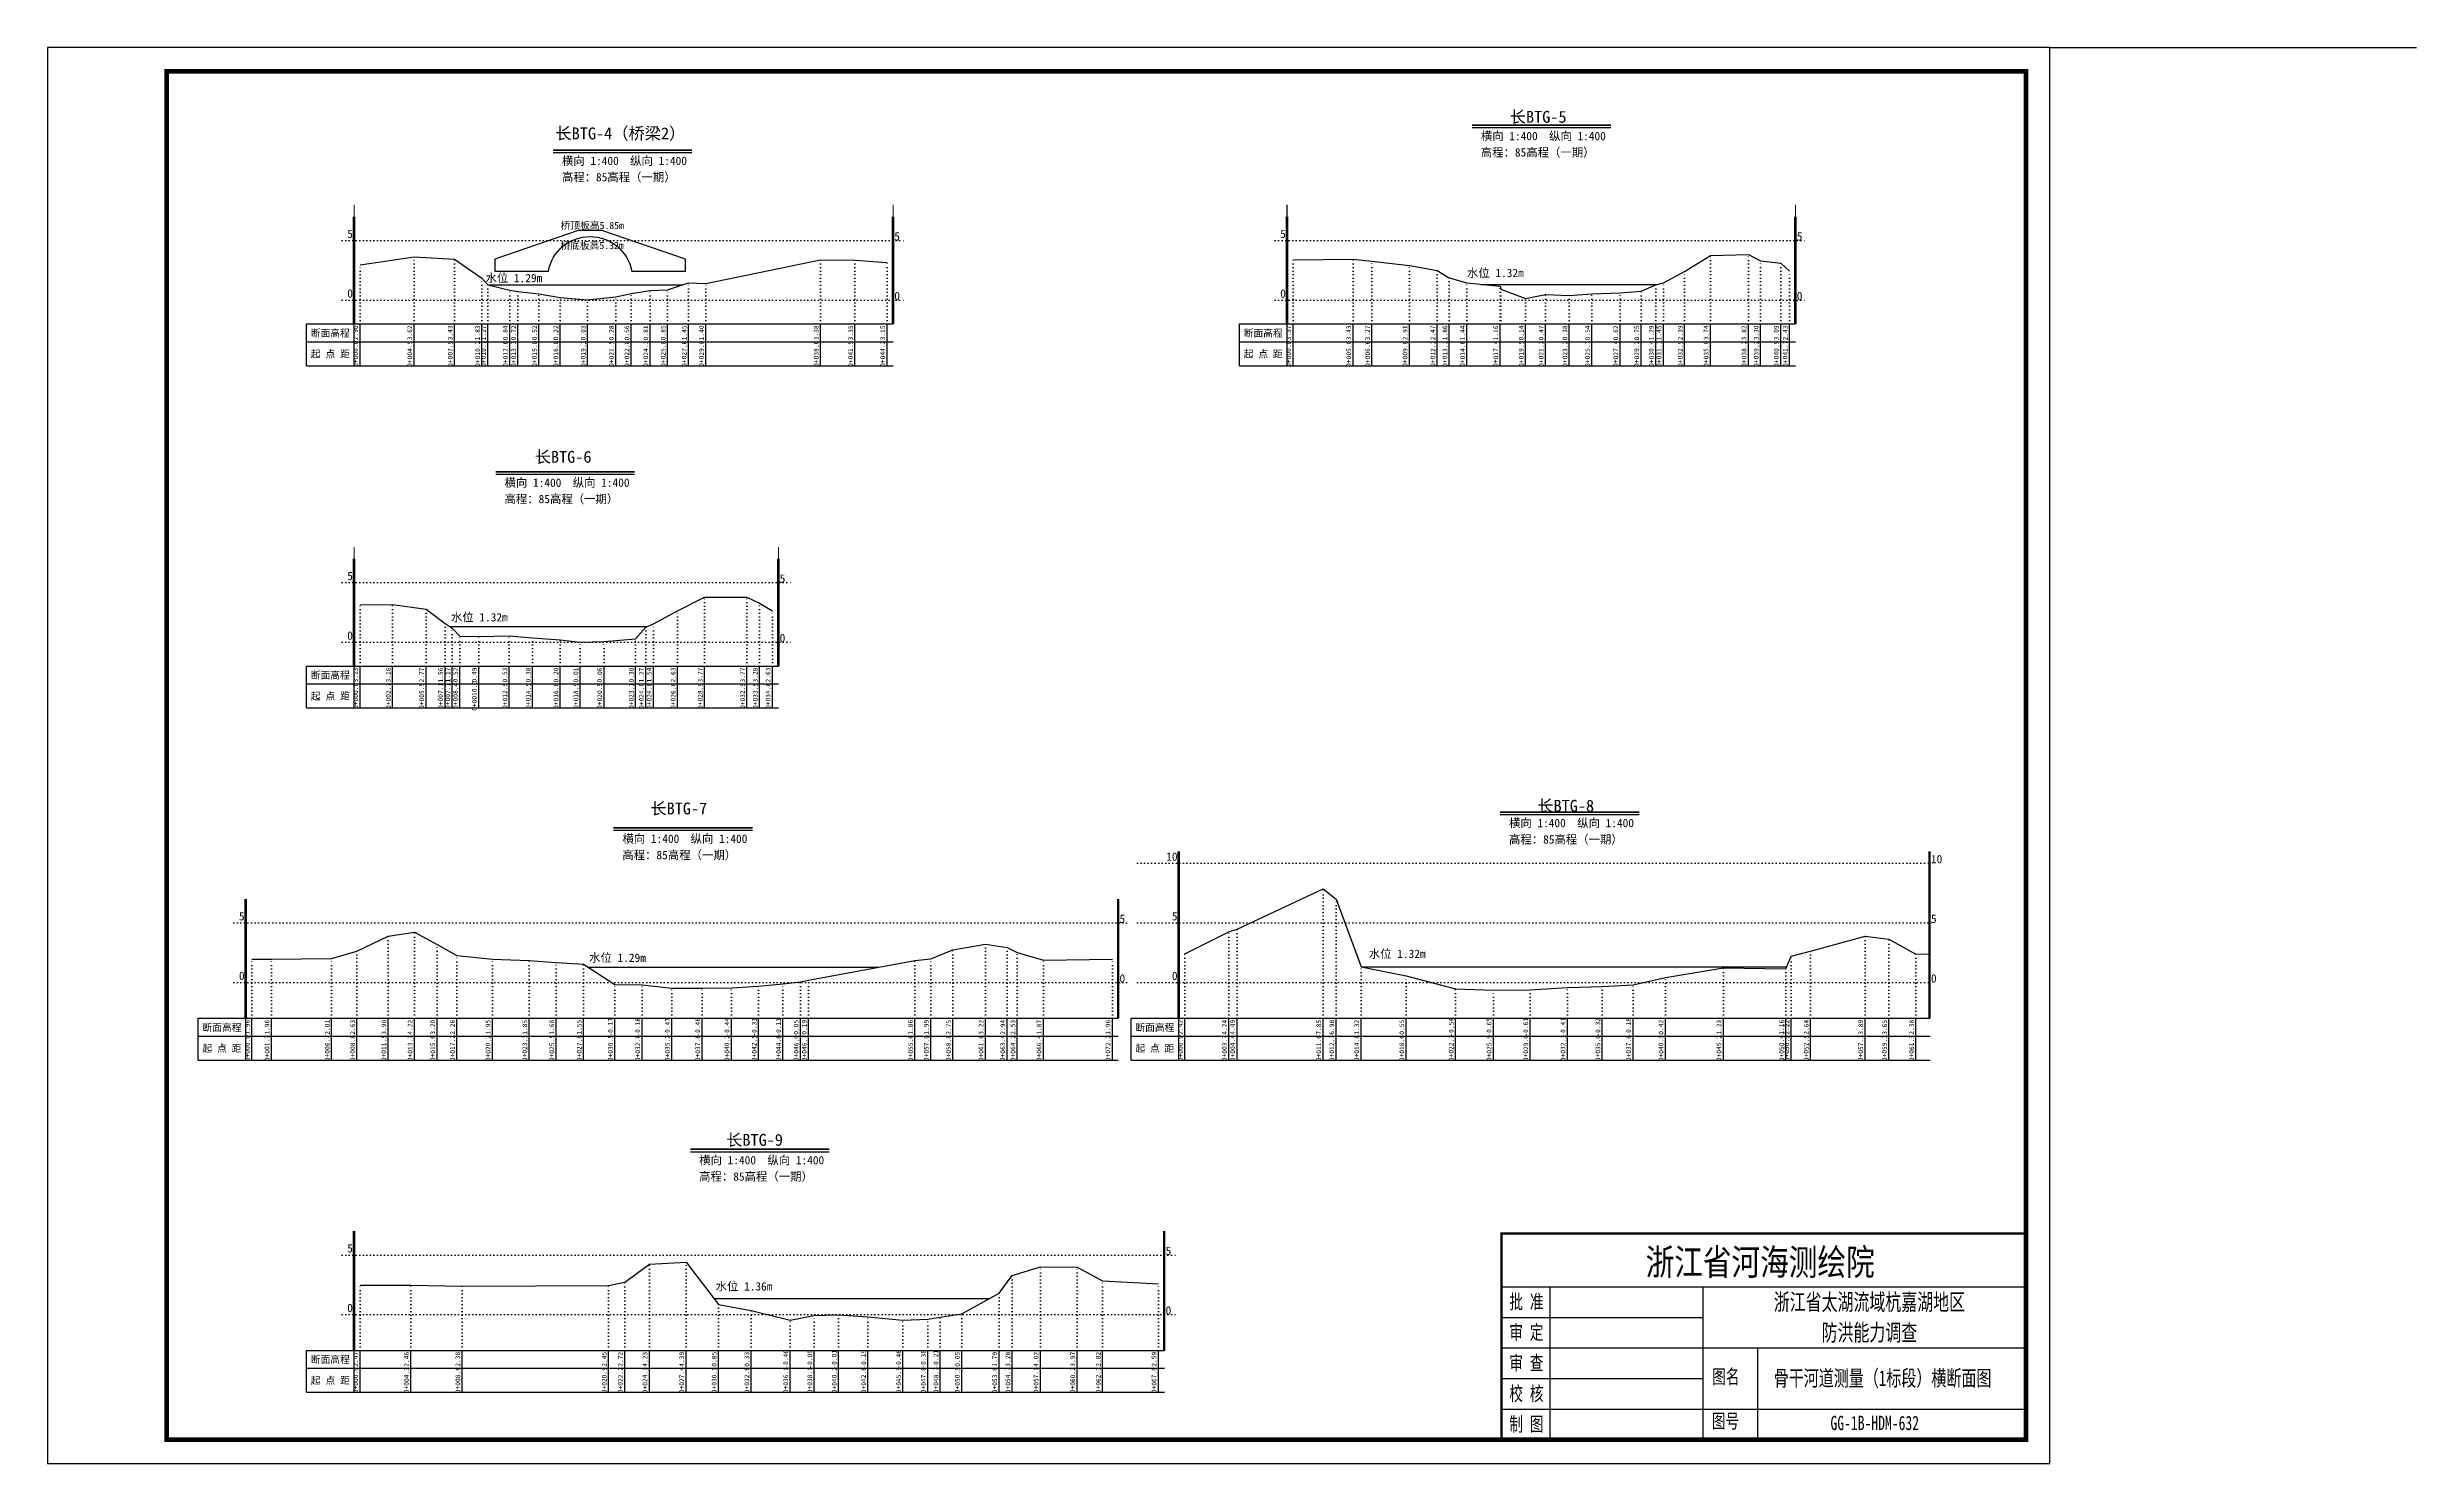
# Model space of a CAD drawing. Header units: millimetres. Extents: x 518104 to 521506, y 3371901 to 3372198.
# Drawn here: x 518601.3 to 519098.2, y 3371900.9 to 3372197.9 of the extents above; entities that cross this region are included whole.
import ezdxf
from ezdxf.enums import TextEntityAlignment as Align

# ---------------------------------------------------------------- set-up
doc = ezdxf.new("R2010")
doc.units = ezdxf.units.MM
doc.header["$LTSCALE"] = 0.4
doc.header["$MEASUREMENT"] = 0
doc.linetypes.add('X4', pattern=[1.6, 0, -1.6])
for name, color, linetype in [('DMX', 1, 'Continuous'), ('TEXT', 7, 'Continuous'), ('zdm1', 5, 'Continuous'), ('ZDMT5', 3, 'Continuous'), ('图框', 7, 'Continuous'), ('断面名称', 5, 'Continuous'), ('桥梁', 7, 'Continuous'), ('比例尺', 3, 'Continuous'), ('水位', 4, 'Continuous')]:
    doc.layers.add(name, color=color, linetype=linetype)
doc.styles.add('HDM', font='仿宋_GB2312.ttf')
doc.styles.add('tk2', font='SimSun.ttf', dxfattribs={"width": 0.8})

msp = doc.modelspace()

# ---------------------------------------------------------------- linework, layer by layer
at = {"lineweight": 100, "const_width": 0.5}
msp.add_lwpolyline([(519016.26, 3371949.15), (518906.26, 3371949.15), (518906.26, 3371905.87), (519016.26, 3371905.87), (519016.26, 3371949.15)], dxfattribs=at)
at = {"layer": 'DMX', "linetype": 'Continuous', "flags": 128}
for points in [[(518666.84, 3372152.27), (518678.19, 3372153.92), (518686.66, 3372153.45), (518692.41, 3372149.45), (518693.66, 3372148.05), (518698.24, 3372146.97), (518699.96, 3372146.67), (518704.36, 3372146.17), (518708.81, 3372145.42), (518714.56, 3372144.95), (518720.46, 3372145.57), (518723.71, 3372146.27), (518727.69, 3372146.9), (518731.34, 3372147), (518735.74, 3372148.5), (518739.36, 3372148.37), (518763.41, 3372153.32), (518770.64, 3372153.25), (518777.39, 3372152.75)], [(518862.51, 3372153.3), (518875.11, 3372153.45), (518879.06, 3372153.05), (518886.94, 3372152.15), (518892.76, 3372151.05), (518895.29, 3372149.52), (518898.96, 3372148.47), (518905.94, 3372147.77), (518906.11, 3372147.2), (518911.29, 3372145.22), (518915.46, 3372146.05), (518920.46, 3372145.82), (518925.19, 3372146.22), (518931.11, 3372146.42), (518935.51, 3372146.75), (518938.59, 3372148.1), (518940.19, 3372148.5), (518944.64, 3372150.85), (518950.06, 3372154.22), (518958.01, 3372154.42), (518960.56, 3372153.12), (518964.79, 3372152.6), (518966.66, 3372150.95)], [(518666.84, 3372080.95), (518673.66, 3372081.02), (518680.69, 3372080.05), (518684.66, 3372077.02), (518686.16, 3372076.05), (518687.76, 3372074.42), (518691.74, 3372074.35), (518698.14, 3372074.45), (518703.01, 3372074.07), (518708.84, 3372073.62), (518713.01, 3372073.15), (518718.01, 3372073.27), (518724.64, 3372073.87), (518726.76, 3372076.3), (518728.39, 3372076.97), (518733.41, 3372079.7), (518739.09, 3372082.55), (518747.99, 3372082.55), (518750.64, 3372081.32), (518753.34, 3372079.7)], [(518839.79, 3372007.81), (518849.04, 3372012.36), (518850.77, 3372012.98), (518868.82, 3372021.38), (518871.57, 3372019.21), (518876.79, 3372005.06), (518886.24, 3372003.13), (518896.59, 3372000.41), (518904.54, 3372000.13), (518912.24, 3372000.23), (518920.07, 3372000.73), (518927.37, 3372000.96), (518933.82, 3372001.31), (518940.62, 3372002.81), (518952.77, 3372004.83), (518965.89, 3372004.66), (518965.89, 3372004.66), (518966.99, 3372007.31), (518971.07, 3372008.36), (518982.49, 3372011.48), (518987.49, 3372010.88), (518993.14, 3372007.71), (518996.17, 3372007.77)], [(518644.12, 3372006.66), (518648.24, 3372006.66), (518660.87, 3372006.78), (518666.19, 3372008.33), (518672.74, 3372011.51), (518678.24, 3372012.31), (518682.99, 3372009.76), (518687.14, 3372007.41), (518694.59, 3372006.63), (518702.32, 3372006.38), (518707.97, 3372005.96), (518713.72, 3372005.63), (518720.27, 3372001.33), (518725.99, 3372001.31), (518732.22, 3372000.58), (518738.57, 3372000.56), (518744.72, 3372000.66), (518750.42, 3372000.98), (518755.52, 3372001.48), (518759.22, 3372001.88), (518760.92, 3372002.23), (518783.19, 3372006.41), (518786.52, 3372006.73), (518791.17, 3372008.63), (518797.99, 3372009.81), (518802.54, 3372009.11), (518804.69, 3372008.08), (518810.17, 3372006.43), (518824.62, 3372006.66)], [(518666.84, 3371938.3), (518677.49, 3371938.27), (518688.26, 3371938.07), (518718.96, 3371938.25), (518722.36, 3371938.92), (518727.51, 3371942.7), (518735.21, 3371943.1), (518742.01, 3371934.25), (518748.89, 3371932.95), (518757.04, 3371930.97), (518762.09, 3371931.9), (518767.21, 3371932.1), (518773.36, 3371931.65), (518780.69, 3371930.97), (518785.89, 3371931.17), (518788.54, 3371931.6), (518793.04, 3371932.25), (518800.86, 3371936.6), (518800.86, 3371936.6), (518803.64, 3371940.32), (518809.54, 3371942.17), (518817.24, 3371942.05), (518822.56, 3371939.17), (518834.29, 3371938.6)]]:
    msp.add_lwpolyline(points, dxfattribs=at)
at = {"layer": 'TEXT', "color": 0}
for p, q in [((518906.26, 3371937.95, 0), (519016.26, 3371937.95, 0)), ((518916.34, 3371937.95, 0), (518916.34, 3371912.29, 0)), ((518948.43, 3371937.95, 0), (518948.43, 3371912.29, 0)), ((518906.26, 3371931.54, 0), (518948.43, 3371931.54, 0)), ((518906.26, 3371925.12, 0), (518948.43, 3371925.12, 0)), ((518948.43, 3371925.12, 0), (519016.26, 3371925.12, 0)), ((518959.91, 3371925.12, 0), (518959.91, 3371905.87, 0)), ((518906.26, 3371918.7, 0), (518948.43, 3371918.7, 0)), ((518906.26, 3371912.29, 0), (519016.26, 3371912.29, 0)), ((518916.34, 3371912.29, 0), (518916.34, 3371905.87, 0)), ((518948.43, 3371912.29, 0), (518948.43, 3371905.87, 0))]:
    msp.add_line(p, q, dxfattribs=at)
at = {"layer": 'zdm1', "linetype": 'Continuous'}
for p, q in [((518665.46, 3372139.87), (518665.46, 3372162.37)), ((518665.71, 3372139.87), (518665.71, 3372162.37)), ((518778.51, 3372139.87), (518778.51, 3372162.37)), ((518778.76, 3372139.87), (518778.76, 3372162.37)), ((518861.14, 3372139.87), (518861.14, 3372162.37)), ((518861.39, 3372139.87), (518861.39, 3372162.37)), ((518967.79, 3372139.87), (518967.79, 3372162.37)), ((518968.04, 3372139.87), (518968.04, 3372162.37)), ((518655.59, 3372139.87), (518666.84, 3372139.87)), ((518655.59, 3372131.12), (518655.59, 3372139.87)), ((518655.59, 3372136.12), (518778.64, 3372136.12)), ((518665.59, 3372131.12), (518665.59, 3372139.87)), ((518666.84, 3372139.87), (518778.64, 3372139.87)), ((518851.26, 3372139.87), (518862.51, 3372139.87)), ((518851.26, 3372131.12), (518851.26, 3372139.87)), ((518851.26, 3372136.12), (518967.91, 3372136.12)), ((518861.26, 3372131.12), (518861.26, 3372139.87)), ((518862.51, 3372139.87), (518967.91, 3372139.87)), ((518655.59, 3372131.12), (518778.64, 3372131.12)), ((518851.26, 3372131.12), (518967.91, 3372131.12)), ((518665.46, 3372068.12), (518665.46, 3372090.62)), ((518665.71, 3372068.12), (518665.71, 3372090.62)), ((518754.46, 3372068.12), (518754.46, 3372090.62)), ((518754.71, 3372068.12), (518754.71, 3372090.62)), ((518655.59, 3372068.12), (518666.84, 3372068.12)), ((518655.59, 3372059.37), (518655.59, 3372068.12)), ((518665.59, 3372059.37), (518665.59, 3372068.12)), ((518666.84, 3372068.12), (518754.59, 3372068.12)), ((518655.59, 3372064.37), (518754.59, 3372064.37)), ((518655.59, 3372059.37), (518754.59, 3372059.37)), ((518838.42, 3371994.26), (518838.42, 3372029.26)), ((518838.67, 3371994.26), (518838.67, 3372029.26)), ((518995.92, 3371994.26), (518995.92, 3372029.26)), ((518996.17, 3371994.26), (518996.17, 3372029.26)), ((518642.74, 3371994.26), (518642.74, 3372019.26)), ((518642.99, 3371994.26), (518642.99, 3372019.26)), ((518825.74, 3371994.26), (518825.74, 3372019.26)), ((518825.99, 3371994.26), (518825.99, 3372019.26)), ((518632.87, 3371994.26), (518644.12, 3371994.26)), ((518632.87, 3371985.51), (518632.87, 3371994.26)), ((518642.87, 3371985.51), (518642.87, 3371994.26)), ((518644.12, 3371994.26), (518825.87, 3371994.26)), ((518828.54, 3371994.26), (518839.79, 3371994.26)), ((518828.54, 3371985.51), (518828.54, 3371994.26)), ((518833.65, 3371994.26), (518996.05, 3371994.26)), ((518838.54, 3371985.51), (518838.54, 3371994.26)), ((518632.87, 3371990.51), (518825.87, 3371990.51)), ((518828.54, 3371990.51), (518996.17, 3371990.51)), ((518632.87, 3371985.51), (518825.87, 3371985.51)), ((518828.54, 3371985.51), (518996.17, 3371985.51)), ((518665.46, 3371924.62), (518665.46, 3371949.62)), ((518665.71, 3371924.62), (518665.71, 3371949.62)), ((518835.41, 3371924.62), (518835.41, 3371949.62)), ((518835.66, 3371924.62), (518835.66, 3371949.62)), ((518655.59, 3371924.62), (518666.84, 3371924.62)), ((518655.59, 3371915.87), (518655.59, 3371924.62)), ((518665.59, 3371915.87), (518665.59, 3371924.62)), ((518666.84, 3371924.62), (518835.54, 3371924.62)), ((518655.59, 3371920.87), (518835.54, 3371920.87)), ((518655.59, 3371915.87), (518835.54, 3371915.87))]:
    msp.add_line(p, q, dxfattribs=at)
at = {"layer": 'zdm1', "linetype": 'X4'}
for p, q in [((518663.09, 3372157.37), (518781.14, 3372157.37)), ((518858.76, 3372157.37), (518970.41, 3372157.37)), ((518663.09, 3372144.87), (518781.14, 3372144.87)), ((518858.76, 3372144.87), (518970.41, 3372144.87)), ((518663.09, 3372085.62), (518757.09, 3372085.62)), ((518663.09, 3372073.12), (518757.09, 3372073.12)), ((518829.9, 3372026.76), (518996.17, 3372026.76)), ((518640.37, 3372014.26), (518828.37, 3372014.26)), ((518829.9, 3372014.26), (518996.9, 3372014.26)), ((518640.37, 3372001.76), (518828.37, 3372001.76)), ((518829.9, 3372001.76), (518996.17, 3372001.76)), ((518663.09, 3371944.62), (518838.04, 3371944.62)), ((518663.09, 3371932.12), (518838.04, 3371932.12))]:
    msp.add_line(p, q, dxfattribs=at)
at = {"layer": 'zdm1', "linetype": 'Continuous', "flags": 128}
for points in [[(518665.59, 3372162.37, 0.25, 0.25, 0), (518665.59, 3372164.87, 0.25, 0.25, 0)], [(518778.64, 3372162.37, 0.25, 0.25, 0), (518778.64, 3372164.87, 0.25, 0.25, 0)], [(518861.26, 3372162.37, 0.25, 0.25, 0), (518861.26, 3372164.87, 0.25, 0.25, 0)], [(518967.91, 3372162.37, 0.25, 0.25, 0), (518967.91, 3372164.87, 0.25, 0.25, 0)], [(518665.59, 3372157.37, 0.25, 0.25, 0), (518665.59, 3372159.87, 0.25, 0.25, 0)], [(518778.64, 3372157.37, 0.25, 0.25, 0), (518778.64, 3372159.87, 0.25, 0.25, 0)], [(518861.26, 3372157.37, 0.25, 0.25, 0), (518861.26, 3372159.87, 0.25, 0.25, 0)], [(518967.91, 3372157.37, 0.25, 0.25, 0), (518967.91, 3372159.87, 0.25, 0.25, 0)], [(518665.59, 3372152.37, 0.25, 0.25, 0), (518665.59, 3372154.87, 0.25, 0.25, 0)], [(518778.64, 3372152.37, 0.25, 0.25, 0), (518778.64, 3372154.87, 0.25, 0.25, 0)], [(518861.26, 3372152.37, 0.25, 0.25, 0), (518861.26, 3372154.87, 0.25, 0.25, 0)], [(518967.91, 3372152.37, 0.25, 0.25, 0), (518967.91, 3372154.87, 0.25, 0.25, 0)], [(518665.59, 3372147.37, 0.25, 0.25, 0), (518665.59, 3372149.87, 0.25, 0.25, 0)], [(518778.64, 3372147.37, 0.25, 0.25, 0), (518778.64, 3372149.87, 0.25, 0.25, 0)], [(518861.26, 3372147.37, 0.25, 0.25, 0), (518861.26, 3372149.87, 0.25, 0.25, 0)], [(518967.91, 3372147.37, 0.25, 0.25, 0), (518967.91, 3372149.87, 0.25, 0.25, 0)], [(518665.59, 3372142.37, 0.25, 0.25, 0), (518665.59, 3372144.87, 0.25, 0.25, 0)], [(518778.64, 3372142.37, 0.25, 0.25, 0), (518778.64, 3372144.87, 0.25, 0.25, 0)], [(518861.26, 3372142.37, 0.25, 0.25, 0), (518861.26, 3372144.87, 0.25, 0.25, 0)], [(518967.91, 3372142.37, 0.25, 0.25, 0), (518967.91, 3372144.87, 0.25, 0.25, 0)], [(518665.59, 3372090.62, 0.25, 0.25, 0), (518665.59, 3372093.12, 0.25, 0.25, 0)], [(518754.59, 3372090.62, 0.25, 0.25, 0), (518754.59, 3372093.12, 0.25, 0.25, 0)], [(518665.59, 3372085.62, 0.25, 0.25, 0), (518665.59, 3372088.12, 0.25, 0.25, 0)], [(518754.59, 3372085.62, 0.25, 0.25, 0), (518754.59, 3372088.12, 0.25, 0.25, 0)], [(518665.59, 3372080.62, 0.25, 0.25, 0), (518665.59, 3372083.12, 0.25, 0.25, 0)], [(518754.59, 3372080.62, 0.25, 0.25, 0), (518754.59, 3372083.12, 0.25, 0.25, 0)], [(518665.59, 3372075.62, 0.25, 0.25, 0), (518665.59, 3372078.12, 0.25, 0.25, 0)], [(518754.59, 3372075.62, 0.25, 0.25, 0), (518754.59, 3372078.12, 0.25, 0.25, 0)], [(518665.59, 3372070.62, 0.25, 0.25, 0), (518665.59, 3372073.12, 0.25, 0.25, 0)], [(518754.59, 3372070.62, 0.25, 0.25, 0), (518754.59, 3372073.12, 0.25, 0.25, 0)], [(518838.54, 3372026.76, 0.25, 0.25, 0), (518838.54, 3372029.26, 0.25, 0.25, 0)], [(518996.05, 3372026.76, 0.25, 0.25, 0), (518996.05, 3372029.26, 0.25, 0.25, 0)], [(518838.54, 3372021.76, 0.25, 0.25, 0), (518838.54, 3372024.26, 0.25, 0.25, 0)], [(518996.05, 3372021.76, 0.25, 0.25, 0), (518996.05, 3372024.26, 0.25, 0.25, 0)], [(518642.87, 3372016.76, 0.25, 0.25, 0), (518642.87, 3372019.26, 0.25, 0.25, 0)], [(518825.87, 3372016.76, 0.25, 0.25, 0), (518825.87, 3372019.26, 0.25, 0.25, 0)], [(518838.54, 3372016.76, 0.25, 0.25, 0), (518838.54, 3372019.26, 0.25, 0.25, 0)], [(518996.05, 3372016.76, 0.25, 0.25, 0), (518996.05, 3372019.26, 0.25, 0.25, 0)], [(518642.87, 3372011.76, 0.25, 0.25, 0), (518642.87, 3372014.26, 0.25, 0.25, 0)], [(518825.87, 3372011.76, 0.25, 0.25, 0), (518825.87, 3372014.26, 0.25, 0.25, 0)], [(518838.54, 3372011.76, 0.25, 0.25, 0), (518838.54, 3372014.26, 0.25, 0.25, 0)], [(518996.05, 3372011.76, 0.25, 0.25, 0), (518996.05, 3372014.26, 0.25, 0.25, 0)], [(518642.87, 3372006.76, 0.25, 0.25, 0), (518642.87, 3372009.26, 0.25, 0.25, 0)], [(518825.87, 3372006.76, 0.25, 0.25, 0), (518825.87, 3372009.26, 0.25, 0.25, 0)], [(518838.54, 3372006.76, 0.25, 0.25, 0), (518838.54, 3372009.26, 0.25, 0.25, 0)], [(518996.05, 3372006.76, 0.25, 0.25, 0), (518996.05, 3372009.26, 0.25, 0.25, 0)], [(518642.87, 3372001.76, 0.25, 0.25, 0), (518642.87, 3372004.26, 0.25, 0.25, 0)], [(518825.87, 3372001.76, 0.25, 0.25, 0), (518825.87, 3372004.26, 0.25, 0.25, 0)], [(518838.54, 3372001.76, 0.25, 0.25, 0), (518838.54, 3372004.26, 0.25, 0.25, 0)], [(518996.05, 3372001.76, 0.25, 0.25, 0), (518996.05, 3372004.26, 0.25, 0.25, 0)], [(518642.87, 3371996.76, 0.25, 0.25, 0), (518642.87, 3371999.26, 0.25, 0.25, 0)], [(518825.87, 3371996.76, 0.25, 0.25, 0), (518825.87, 3371999.26, 0.25, 0.25, 0)], [(518838.54, 3371996.76, 0.25, 0.25, 0), (518838.54, 3371999.26, 0.25, 0.25, 0)], [(518996.05, 3371996.76, 0.25, 0.25, 0), (518996.05, 3371999.26, 0.25, 0.25, 0)], [(518665.59, 3371947.12, 0.25, 0.25, 0), (518665.59, 3371949.62, 0.25, 0.25, 0)], [(518835.54, 3371947.12, 0.25, 0.25, 0), (518835.54, 3371949.62, 0.25, 0.25, 0)], [(518665.59, 3371942.12, 0.25, 0.25, 0), (518665.59, 3371944.62, 0.25, 0.25, 0)], [(518835.54, 3371942.12, 0.25, 0.25, 0), (518835.54, 3371944.62, 0.25, 0.25, 0)], [(518665.59, 3371937.12, 0.25, 0.25, 0), (518665.59, 3371939.62, 0.25, 0.25, 0)], [(518835.54, 3371937.12, 0.25, 0.25, 0), (518835.54, 3371939.62, 0.25, 0.25, 0)], [(518665.59, 3371932.12, 0.25, 0.25, 0), (518665.59, 3371934.62, 0.25, 0.25, 0)], [(518835.54, 3371932.12, 0.25, 0.25, 0), (518835.54, 3371934.62, 0.25, 0.25, 0)], [(518665.59, 3371927.12, 0.25, 0.25, 0), (518665.59, 3371929.62, 0.25, 0.25, 0)], [(518835.54, 3371927.12, 0.25, 0.25, 0), (518835.54, 3371929.62, 0.25, 0.25, 0)]]:
    msp.add_lwpolyline(points, format="xyseb", dxfattribs=at)
at = {"layer": 'ZDMT5', "linetype": 'X4'}
for p, q in [((518666.84, 3372139.87), (518666.84, 3372152.27)), ((518678.19, 3372139.87), (518678.19, 3372153.92)), ((518686.66, 3372139.87), (518686.66, 3372153.45)), ((518763.41, 3372139.87), (518763.41, 3372153.32)), ((518770.64, 3372139.87), (518770.64, 3372153.25)), ((518777.39, 3372139.87), (518777.39, 3372152.75)), ((518862.51, 3372139.87), (518862.51, 3372153.3)), ((518875.11, 3372139.87), (518875.11, 3372153.45)), ((518879.06, 3372139.87), (518879.06, 3372153.05)), ((518886.94, 3372139.87), (518886.94, 3372152.15)), ((518892.76, 3372139.87), (518892.76, 3372151.05)), ((518944.64, 3372139.87), (518944.64, 3372150.85)), ((518950.06, 3372139.87), (518950.06, 3372154.22)), ((518958.01, 3372139.87), (518958.01, 3372154.42)), ((518960.56, 3372139.87), (518960.56, 3372153.12)), ((518964.79, 3372139.87), (518964.79, 3372152.6)), ((518966.66, 3372139.87), (518966.66, 3372150.95)), ((518692.41, 3372139.87), (518692.41, 3372149.45)), ((518693.66, 3372139.87), (518693.66, 3372148.05)), ((518698.24, 3372139.87), (518698.24, 3372146.97)), ((518699.96, 3372139.87), (518699.96, 3372146.67)), ((518704.36, 3372139.87), (518704.36, 3372146.17)), ((518720.46, 3372139.87), (518720.46, 3372145.57)), ((518723.71, 3372139.87), (518723.71, 3372146.27)), ((518727.69, 3372139.87), (518727.69, 3372146.9)), ((518731.34, 3372139.87), (518731.34, 3372147)), ((518735.74, 3372139.87), (518735.74, 3372148.5)), ((518739.36, 3372139.87), (518739.36, 3372148.37)), ((518895.29, 3372139.87), (518895.29, 3372149.52)), ((518898.96, 3372139.87), (518898.96, 3372148.47)), ((518905.94, 3372139.87), (518905.94, 3372147.77)), ((518906.11, 3372139.87), (518906.11, 3372147.2)), ((518915.46, 3372139.87), (518915.46, 3372146.05)), ((518920.46, 3372139.87), (518920.46, 3372145.82)), ((518925.19, 3372139.87), (518925.19, 3372146.22)), ((518931.11, 3372139.87), (518931.11, 3372146.42)), ((518935.51, 3372139.87), (518935.51, 3372146.75)), ((518938.59, 3372139.87), (518938.59, 3372148.1)), ((518940.19, 3372139.87), (518940.19, 3372148.5)), ((518708.81, 3372139.87), (518708.81, 3372145.42)), ((518714.56, 3372139.87), (518714.56, 3372144.95)), ((518911.29, 3372139.87), (518911.29, 3372145.22)), ((518666.84, 3372068.12), (518666.84, 3372080.95)), ((518673.66, 3372068.12), (518673.66, 3372081.02)), ((518739.09, 3372068.12), (518739.09, 3372082.55)), ((518747.99, 3372068.12), (518747.99, 3372082.55)), ((518750.64, 3372068.12), (518750.64, 3372081.32)), ((518680.69, 3372068.12), (518680.69, 3372080.05)), ((518684.66, 3372068.12), (518684.66, 3372077.02)), ((518686.16, 3372068.12), (518686.16, 3372076.05)), ((518726.76, 3372068.12), (518726.76, 3372076.3)), ((518728.39, 3372068.12), (518728.39, 3372076.97)), ((518733.41, 3372068.12), (518733.41, 3372079.7)), ((518753.34, 3372068.12), (518753.34, 3372079.7)), ((518687.76, 3372068.12), (518687.76, 3372074.42)), ((518691.74, 3372068.12), (518691.74, 3372074.35)), ((518698.14, 3372068.12), (518698.14, 3372074.45)), ((518703.01, 3372068.12), (518703.01, 3372074.07)), ((518708.84, 3372068.12), (518708.84, 3372073.62)), ((518713.01, 3372068.12), (518713.01, 3372073.15)), ((518718.01, 3372068.12), (518718.01, 3372073.27)), ((518724.64, 3372068.12), (518724.64, 3372073.87)), ((518868.82, 3371994.26), (518868.82, 3372021.38)), ((518871.57, 3371994.26), (518871.57, 3372019.21)), ((518672.74, 3371994.26), (518672.74, 3372011.51)), ((518678.24, 3371994.26), (518678.24, 3372012.31)), ((518849.04, 3371994.26), (518849.04, 3372012.36)), ((518850.77, 3371994.26), (518850.77, 3372012.98)), ((518982.49, 3371994.26), (518982.49, 3372011.48)), ((518644.12, 3371994.26), (518644.12, 3372006.66)), ((518648.24, 3371994.26), (518648.24, 3372006.66)), ((518660.87, 3371994.26), (518660.87, 3372006.78)), ((518666.19, 3371994.26), (518666.19, 3372008.33)), ((518682.99, 3371994.26), (518682.99, 3372009.76)), ((518687.14, 3371994.26), (518687.14, 3372007.41)), ((518694.59, 3371994.26), (518694.59, 3372006.63)), ((518702.32, 3371994.26), (518702.32, 3372006.38)), ((518783.19, 3371994.26), (518783.19, 3372006.41)), ((518786.52, 3371994.26), (518786.52, 3372006.73)), ((518791.17, 3371994.26), (518791.17, 3372008.63)), ((518797.99, 3371994.26), (518797.99, 3372009.81)), ((518802.54, 3371994.26), (518802.54, 3372009.11)), ((518804.69, 3371994.26), (518804.69, 3372008.08)), ((518810.17, 3371994.26), (518810.17, 3372006.43)), ((518824.62, 3371994.26), (518824.62, 3372006.66)), ((518839.79, 3371994.26), (518839.79, 3372007.81)), ((518966.99, 3371994.26), (518966.99, 3372007.31)), ((518971.07, 3371994.26), (518971.07, 3372008.36)), ((518987.49, 3371994.26), (518987.49, 3372010.88)), ((518993.14, 3371994.26), (518993.14, 3372007.71)), ((518707.97, 3371994.26), (518707.97, 3372005.96)), ((518713.72, 3371994.26), (518713.72, 3372005.63)), ((518755.52, 3371994.26), (518755.52, 3372001.48)), ((518759.22, 3371994.26), (518759.22, 3372001.88)), ((518760.92, 3371994.26), (518760.92, 3372002.23)), ((518876.79, 3371994.26), (518876.79, 3372005.06)), ((518886.24, 3371994.26), (518886.24, 3372003.13)), ((518940.62, 3371994.26), (518940.62, 3372002.81)), ((518952.77, 3371994.26), (518952.77, 3372004.83)), ((518965.89, 3371994.26), (518965.89, 3372004.66)), ((518965.89, 3371994.26), (518965.89, 3372004.66)), ((518720.27, 3371994.26), (518720.27, 3372001.33)), ((518725.99, 3371994.26), (518725.99, 3372001.31)), ((518732.22, 3371994.26), (518732.22, 3372000.58)), ((518738.57, 3371994.26), (518738.57, 3372000.56)), ((518744.72, 3371994.26), (518744.72, 3372000.66)), ((518750.42, 3371994.26), (518750.42, 3372000.98)), ((518896.59, 3371994.26), (518896.59, 3372000.41)), ((518904.54, 3371994.26), (518904.54, 3372000.13)), ((518912.24, 3371994.26), (518912.24, 3372000.23)), ((518920.07, 3371994.26), (518920.07, 3372000.73)), ((518927.37, 3371994.26), (518927.37, 3372000.96)), ((518933.82, 3371994.26), (518933.82, 3372001.31)), ((518727.51, 3371924.62), (518727.51, 3371942.7)), ((518735.21, 3371924.62), (518735.21, 3371943.1)), ((518809.54, 3371924.62), (518809.54, 3371942.17)), ((518817.24, 3371924.62), (518817.24, 3371942.05)), ((518666.84, 3371924.62), (518666.84, 3371938.3)), ((518677.49, 3371924.62), (518677.49, 3371938.27)), ((518688.26, 3371924.62), (518688.26, 3371938.07)), ((518718.96, 3371924.62), (518718.96, 3371938.25)), ((518722.36, 3371924.62), (518722.36, 3371938.92)), ((518803.64, 3371924.62), (518803.64, 3371940.32)), ((518822.56, 3371924.62), (518822.56, 3371939.17)), ((518834.29, 3371924.62), (518834.29, 3371938.6)), ((518742.01, 3371924.62), (518742.01, 3371934.25)), ((518748.89, 3371924.62), (518748.89, 3371932.95)), ((518762.09, 3371924.62), (518762.09, 3371931.9)), ((518767.21, 3371924.62), (518767.21, 3371932.1)), ((518793.04, 3371924.62), (518793.04, 3371932.25)), ((518800.86, 3371924.62), (518800.86, 3371936.6)), ((518800.86, 3371924.62), (518800.86, 3371936.6)), ((518757.04, 3371924.62), (518757.04, 3371930.97)), ((518773.36, 3371924.62), (518773.36, 3371931.65)), ((518780.69, 3371924.62), (518780.69, 3371930.97)), ((518785.89, 3371924.62), (518785.89, 3371931.17)), ((518788.54, 3371924.62), (518788.54, 3371931.6))]:
    msp.add_line(p, q, dxfattribs=at)
at = {"layer": 'ZDMT5', "linetype": 'Continuous'}
for p, q in [((518666.84, 3372131.12), (518666.84, 3372139.87)), ((518678.19, 3372131.12), (518678.19, 3372139.87)), ((518686.66, 3372131.12), (518686.66, 3372139.87)), ((518692.41, 3372131.12), (518692.41, 3372139.87)), ((518693.66, 3372131.12), (518693.66, 3372139.87)), ((518698.24, 3372131.12), (518698.24, 3372139.87)), ((518699.96, 3372131.12), (518699.96, 3372139.87)), ((518704.36, 3372131.12), (518704.36, 3372139.87)), ((518708.81, 3372131.12), (518708.81, 3372139.87)), ((518714.56, 3372131.12), (518714.56, 3372139.87)), ((518720.46, 3372131.12), (518720.46, 3372139.87)), ((518723.71, 3372131.12), (518723.71, 3372139.87)), ((518727.69, 3372131.12), (518727.69, 3372139.87)), ((518731.34, 3372131.12), (518731.34, 3372139.87)), ((518735.74, 3372131.12), (518735.74, 3372139.87)), ((518739.36, 3372131.12), (518739.36, 3372139.87)), ((518763.41, 3372131.12), (518763.41, 3372139.87)), ((518770.64, 3372131.12), (518770.64, 3372139.87)), ((518777.39, 3372131.12), (518777.39, 3372139.87)), ((518862.51, 3372131.12), (518862.51, 3372139.87)), ((518875.11, 3372131.12), (518875.11, 3372139.87)), ((518879.06, 3372131.12), (518879.06, 3372139.87)), ((518886.94, 3372131.12), (518886.94, 3372139.87)), ((518892.76, 3372131.12), (518892.76, 3372139.87)), ((518895.29, 3372131.12), (518895.29, 3372139.87)), ((518898.96, 3372131.12), (518898.96, 3372139.87)), ((518905.94, 3372131.12), (518905.94, 3372139.87)), ((518911.29, 3372131.12), (518911.29, 3372139.87)), ((518915.46, 3372131.12), (518915.46, 3372139.87)), ((518920.46, 3372131.12), (518920.46, 3372139.87)), ((518925.19, 3372131.12), (518925.19, 3372139.87)), ((518931.11, 3372131.12), (518931.11, 3372139.87)), ((518935.51, 3372131.12), (518935.51, 3372139.87)), ((518938.59, 3372131.12), (518938.59, 3372139.87)), ((518940.19, 3372131.12), (518940.19, 3372139.87)), ((518944.64, 3372131.12), (518944.64, 3372139.87)), ((518950.06, 3372131.12), (518950.06, 3372139.87)), ((518958.01, 3372131.12), (518958.01, 3372139.87)), ((518960.56, 3372131.12), (518960.56, 3372139.87)), ((518964.79, 3372131.12), (518964.79, 3372139.87)), ((518966.66, 3372131.12), (518966.66, 3372139.87)), ((518666.84, 3372059.37), (518666.84, 3372068.12)), ((518673.66, 3372059.37), (518673.66, 3372068.12)), ((518680.69, 3372059.37), (518680.69, 3372068.12)), ((518684.66, 3372059.37), (518684.66, 3372068.12)), ((518686.16, 3372059.37), (518686.16, 3372068.12)), ((518687.76, 3372059.37), (518687.76, 3372068.12)), ((518691.74, 3372059.37), (518691.74, 3372068.12)), ((518698.14, 3372059.37), (518698.14, 3372068.12)), ((518703.01, 3372059.37), (518703.01, 3372068.12)), ((518708.84, 3372059.37), (518708.84, 3372068.12)), ((518713.01, 3372059.37), (518713.01, 3372068.12)), ((518718.01, 3372059.37), (518718.01, 3372068.12)), ((518724.64, 3372059.37), (518724.64, 3372068.12)), ((518726.76, 3372059.37), (518726.76, 3372068.12)), ((518728.39, 3372059.37), (518728.39, 3372068.12)), ((518733.41, 3372059.37), (518733.41, 3372068.12)), ((518739.09, 3372059.37), (518739.09, 3372068.12)), ((518747.99, 3372059.37), (518747.99, 3372068.12)), ((518750.64, 3372059.37), (518750.64, 3372068.12)), ((518753.34, 3372059.37), (518753.34, 3372068.12)), ((518644.12, 3371985.51), (518644.12, 3371994.26)), ((518648.24, 3371985.51), (518648.24, 3371994.26)), ((518660.87, 3371985.51), (518660.87, 3371994.26)), ((518666.19, 3371985.51), (518666.19, 3371994.26)), ((518672.74, 3371985.51), (518672.74, 3371994.26)), ((518678.24, 3371985.51), (518678.24, 3371994.26)), ((518682.99, 3371985.51), (518682.99, 3371994.26)), ((518687.14, 3371985.51), (518687.14, 3371994.26)), ((518694.59, 3371985.51), (518694.59, 3371994.26)), ((518702.32, 3371985.51), (518702.32, 3371994.26)), ((518707.97, 3371985.51), (518707.97, 3371994.26)), ((518713.72, 3371985.51), (518713.72, 3371994.26)), ((518720.27, 3371985.51), (518720.27, 3371994.26)), ((518725.99, 3371985.51), (518725.99, 3371994.26)), ((518732.22, 3371985.51), (518732.22, 3371994.26)), ((518738.57, 3371985.51), (518738.57, 3371994.26)), ((518744.72, 3371985.51), (518744.72, 3371994.26)), ((518750.42, 3371985.51), (518750.42, 3371994.26)), ((518755.52, 3371985.51), (518755.52, 3371994.26)), ((518759.22, 3371985.51), (518759.22, 3371994.26)), ((518760.92, 3371985.51), (518760.92, 3371994.26)), ((518783.19, 3371985.51), (518783.19, 3371994.26)), ((518786.52, 3371985.51), (518786.52, 3371994.26)), ((518791.17, 3371985.51), (518791.17, 3371994.26)), ((518797.99, 3371985.51), (518797.99, 3371994.26)), ((518802.54, 3371985.51), (518802.54, 3371994.26)), ((518804.69, 3371985.51), (518804.69, 3371994.26)), ((518810.17, 3371985.51), (518810.17, 3371994.26)), ((518824.62, 3371985.51), (518824.62, 3371994.26)), ((518839.79, 3371985.51), (518839.79, 3371994.26)), ((518849.04, 3371985.51), (518849.04, 3371994.26)), ((518850.77, 3371985.51), (518850.77, 3371994.26)), ((518868.82, 3371985.51), (518868.82, 3371994.26)), ((518871.57, 3371985.51), (518871.57, 3371994.26)), ((518876.79, 3371985.51), (518876.79, 3371994.26)), ((518886.24, 3371985.51), (518886.24, 3371994.26)), ((518896.59, 3371985.51), (518896.59, 3371994.26)), ((518904.54, 3371985.51), (518904.54, 3371994.26)), ((518912.24, 3371985.51), (518912.24, 3371994.26)), ((518920.07, 3371985.51), (518920.07, 3371994.26)), ((518927.37, 3371985.51), (518927.37, 3371994.26)), ((518933.82, 3371985.51), (518933.82, 3371994.26)), ((518940.62, 3371985.51), (518940.62, 3371994.26)), ((518952.77, 3371985.51), (518952.77, 3371994.26)), ((518965.89, 3371985.51), (518965.89, 3371994.26)), ((518966.99, 3371985.51), (518966.99, 3371994.26)), ((518971.07, 3371985.51), (518971.07, 3371994.26)), ((518982.49, 3371985.51), (518982.49, 3371994.26)), ((518987.49, 3371985.51), (518987.49, 3371994.26)), ((518993.14, 3371985.51), (518993.14, 3371994.26)), ((518666.84, 3371915.87), (518666.84, 3371924.62)), ((518677.49, 3371915.87), (518677.49, 3371924.62)), ((518688.26, 3371915.87), (518688.26, 3371924.62)), ((518718.96, 3371915.87), (518718.96, 3371924.62)), ((518722.36, 3371915.87), (518722.36, 3371924.62)), ((518727.51, 3371915.87), (518727.51, 3371924.62)), ((518735.21, 3371915.87), (518735.21, 3371924.62)), ((518742.01, 3371915.87), (518742.01, 3371924.62)), ((518748.89, 3371915.87), (518748.89, 3371924.62)), ((518757.04, 3371915.87), (518757.04, 3371924.62)), ((518762.09, 3371915.87), (518762.09, 3371924.62)), ((518767.21, 3371915.87), (518767.21, 3371924.62)), ((518773.36, 3371915.87), (518773.36, 3371924.62)), ((518780.69, 3371915.87), (518780.69, 3371924.62)), ((518785.89, 3371915.87), (518785.89, 3371924.62)), ((518788.54, 3371915.87), (518788.54, 3371924.62)), ((518793.04, 3371915.87), (518793.04, 3371924.62)), ((518800.86, 3371915.87), (518800.86, 3371924.62)), ((518803.64, 3371915.87), (518803.64, 3371924.62)), ((518809.54, 3371915.87), (518809.54, 3371924.62)), ((518817.24, 3371915.87), (518817.24, 3371924.62)), ((518822.56, 3371915.87), (518822.56, 3371924.62)), ((518834.29, 3371915.87), (518834.29, 3371924.62))]:
    msp.add_line(p, q, dxfattribs=at)
at = {"layer": '图框', "flags": 128}
msp.add_lwpolyline([(518601.26, 3371900.87), (519021.26, 3371900.87), (519021.26, 3372197.87), (518601.26, 3372197.87)], close=True, dxfattribs=at)
at = {"layer": '图框', "const_width": 1, "flags": 128}
msp.add_lwpolyline([(518626.26, 3371905.87), (519016.26, 3371905.87), (519016.26, 3372192.87), (518626.26, 3372192.87)], close=True, dxfattribs=at)
at = {"layer": '桥梁', "linetype": 'Continuous', "flags": 128}
msp.add_lwpolyline([(518735.08, 3372153.45), (518717.58, 3372159.45), (518712.58, 3372159.45), (518695.08, 3372153.45), (518695.08, 3372150.95), (518706.33, 3372150.95, -0.828571), (518723.83, 3372150.95), (518735.08, 3372150.95)], format="xyb", close=True, dxfattribs=at)
at = {"layer": '比例尺', "color": 3, "linetype": 'Continuous', "lineweight": 40}
for p, q in [((518900.05, 3372181.55), (518929.17, 3372181.55)), ((518707.33, 3372176.35), (518736.45, 3372176.35)), ((518695.29, 3372108.86), (518724.41, 3372108.86)), ((518905.95, 3372037.48), (518935.08, 3372037.48)), ((518720.01, 3372034.19), (518749.13, 3372034.19)), ((518736.11, 3371966.78), (518765.23, 3371966.78))]:
    msp.add_line(p, q, dxfattribs=at)
at = {"layer": '比例尺', "color": 3, "linetype": 'Continuous'}
for p, q in [((518900.05, 3372181.05), (518929.17, 3372181.05)), ((518707.33, 3372175.85), (518736.45, 3372175.85)), ((518695.29, 3372108.36), (518724.41, 3372108.36)), ((518905.95, 3372036.98), (518935.08, 3372036.98)), ((518720.01, 3372033.69), (518749.13, 3372033.69)), ((518736.11, 3371966.28), (518765.23, 3371966.28))]:
    msp.add_line(p, q, dxfattribs=at)
at = {"layer": '比例尺', "linetype": 'Continuous'}
msp.add_lwpolyline([(519021.26, 3372197.87), (519098.17, 3372197.87)], dxfattribs=at)
at = {"layer": '水位', "color": 6, "linetype": 'Continuous'}
for p, q in [((518693.62, 3372148.1), (518734.56, 3372148.1)), ((518901.95, 3372148.17), (518938.89, 3372148.17)), ((518685.62, 3372076.4), (518727, 3372076.4)), ((518714.71, 3372004.98), (518775.59, 3372004.98)), ((518876.79, 3372005.06), (518966.06, 3372005.06)), ((518741.03, 3371935.52), (518798.93, 3371935.52))]:
    msp.add_line(p, q, dxfattribs=at)

# ---------------------------------------------------------------- texts
at = {"layer": 'TEXT', "color": 7, "ltscale": 8, "style": 'tk2'}
for tag, p, s, height, width in [('浙江省河海测绘院', (518936.48, 3371940.39, 0), '（单位名称）', 5.5, 0.8), ('批 准', (518907.88, 3371933.32, 0), '批准', 3, 0.7), ('审 定', (518907.88, 3371926.91, 0), '审定', 3, 0.7), ('审 查', (518907.88, 3371920.49, 0), '审 查', 3, 0.7), ('校 核', (518907.88, 3371914.07, 0), '校 核', 3, 0.7), ('图名', (518950.42, 3371917.62, 0), '审查', 3, 0.7), ('制 图', (518907.88, 3371907.66, 0), '制 图', 3, 0.7), ('图号', (518950.37, 3371908.29, 0), '图号', 3, 0.7)]:
    msp.add_attdef(tag, p, s, height=height, dxfattribs=dict(at, width=width))
at = {"layer": 'TEXT', "color": 0, "style": 'tk2', "width": 0.7}
for tag, text, height, p in [('浙江省太湖流域杭嘉湖地区', '浙江省太湖流域杭嘉湖地区', 3.5, (518983.4, 3371934.77, -206.67)), ('防洪能力调查', '防洪能力调查', 3.5, (518983.4, 3371928.38, -206.67)), ('骨干河道测量（1标段）横断面图', '骨干河道测量（1标段）横断面图', 3.3, (518986.16, 3371918.8, -206.67)), ('GG-1B-HDM-632', 'GG-1B-HDM-001', 3, (518984.52, 3371909.4, -206.67))]:
    msp.add_attdef(tag, text=text, height=height, dxfattribs=at).set_placement(p, align=Align.MIDDLE_CENTER)
at = {"layer": 'zdm1', "linetype": 'Continuous', "style": 'HDM'}
for s, p in [('5', (518665.34, 3372157.37)), ('5', (518861.01, 3372157.37)), ('0', (518665.34, 3372144.87)), ('0', (518861.01, 3372144.87)), ('5', (518665.34, 3372085.62)), ('0', (518665.34, 3372073.12)), ('10', (518838.29, 3372026.76)), ('5', (518642.62, 3372014.26)), ('5', (518838.29, 3372014.26)), ('0', (518642.62, 3372001.76)), ('0', (518838.29, 3372001.76)), ('5', (518665.34, 3371944.62)), ('0', (518665.34, 3371932.12))]:
    msp.add_text(s, height=1.75, dxfattribs=at).set_placement(p, align=Align.BOTTOM_RIGHT)
for s, p in [('5', (518778.89, 3372157.37)), ('5', (518968.16, 3372157.37)), ('0', (518778.89, 3372144.87)), ('0', (518968.16, 3372144.87)), ('5', (518754.84, 3372085.62)), ('0', (518754.84, 3372073.12)), ('10', (518996.3, 3372026.76)), ('5', (518826.12, 3372014.26)), ('5', (518996.3, 3372014.26)), ('0', (518826.12, 3372001.76)), ('0', (518996.3, 3372001.76)), ('5', (518835.79, 3371944.62)), ('0', (518835.79, 3371932.12))]:
    msp.add_text(s, height=1.75, dxfattribs=at).set_placement(p)
for s, p in [('断面高程', (518660.59, 3372138)), ('断面高程', (518856.26, 3372138)), ('起 点 距', (518660.59, 3372133.62)), ('起 点 距', (518856.26, 3372133.62)), ('断面高程', (518660.59, 3372066.25)), ('起 点 距', (518660.59, 3372061.87)), ('断面高程', (518637.87, 3371992.38)), ('断面高程', (518833.54, 3371992.38)), ('起 点 距', (518637.87, 3371988.01)), ('起 点 距', (518833.54, 3371988.01)), ('断面高程', (518660.59, 3371922.75)), ('起 点 距', (518660.59, 3371918.37))]:
    msp.add_text(s, height=1.5, dxfattribs=at).set_placement(p, align=Align.MIDDLE)
at = {"layer": 'ZDMT5', "linetype": 'Continuous', "style": 'HDM'}
for s, p in [('2.96', (518666.71, 3372138)), ('0+000.0', (518666.71, 3372133.62)), ('3.62', (518678.06, 3372138)), ('0+004.5', (518678.06, 3372133.62)), ('3.43', (518686.54, 3372138)), ('0+007.9', (518686.54, 3372133.62)), ('1.83', (518692.29, 3372138)), ('0+010.2', (518692.29, 3372133.62)), ('1.27', (518693.54, 3372138)), ('0+010.7', (518693.54, 3372133.62)), ('0.84', (518698.11, 3372138)), ('0+012.6', (518698.11, 3372133.62)), ('0.72', (518699.84, 3372138)), ('0+013.3', (518699.84, 3372133.62)), ('0.52', (518704.24, 3372138)), ('0+015.0', (518704.24, 3372133.62)), ('0.22', (518708.69, 3372138)), ('0+016.8', (518708.69, 3372133.62)), ('0.03', (518714.44, 3372138)), ('0+019.1', (518714.44, 3372133.62)), ('0.28', (518720.34, 3372138)), ('0+021.5', (518720.34, 3372133.62)), ('0.56', (518723.59, 3372138)), ('0+022.8', (518723.59, 3372133.62)), ('0.81', (518727.56, 3372138)), ('0+024.3', (518727.56, 3372133.62)), ('0.85', (518731.21, 3372138)), ('0+025.8', (518731.21, 3372133.62)), ('0+027.6', (518735.61, 3372133.62)), ('1.45', (518735.61, 3372138)), ('1.40', (518739.24, 3372138)), ('0+029.0', (518739.24, 3372133.62)), ('3.38', (518763.29, 3372138)), ('0+038.6', (518763.29, 3372133.62)), ('3.35', (518770.51, 3372138)), ('0+041.5', (518770.51, 3372133.62)), ('3.15', (518777.26, 3372138)), ('0+044.2', (518777.26, 3372133.62)), ('3.37', (518862.39, 3372138)), ('0+000.0', (518862.39, 3372133.62)), ('3.43', (518874.99, 3372138)), ('0+005.0', (518874.99, 3372133.62)), ('3.27', (518878.94, 3372138)), ('0+006.6', (518878.94, 3372133.62)), ('2.91', (518886.81, 3372138)), ('0+009.8', (518886.81, 3372133.62)), ('2.47', (518892.64, 3372138)), ('0+012.1', (518892.64, 3372133.62)), ('1.86', (518895.16, 3372138)), ('0+013.1', (518895.16, 3372133.62)), ('0+014.6', (518898.84, 3372133.62)), ('1.44', (518898.84, 3372138)), ('1.16', (518905.81, 3372138)), ('0+017.4', (518905.81, 3372133.62)), ('0.14', (518911.16, 3372138)), ('0+019.5', (518911.16, 3372133.62)), ('0.47', (518915.34, 3372138)), ('0+021.2', (518915.34, 3372133.62)), ('0.38', (518920.34, 3372138)), ('0+023.2', (518920.34, 3372133.62)), ('0.54', (518925.06, 3372138)), ('0+025.1', (518925.06, 3372133.62)), ('0.62', (518930.99, 3372138)), ('0+027.4', (518930.99, 3372133.62)), ('0.75', (518935.39, 3372138)), ('0+029.2', (518935.39, 3372133.62)), ('1.29', (518938.46, 3372138)), ('0+030.4', (518938.46, 3372133.62)), ('0+031.1', (518940.06, 3372133.62)), ('1.45', (518940.06, 3372138)), ('2.39', (518944.51, 3372138)), ('0+032.9', (518944.51, 3372133.62)), ('3.74', (518949.94, 3372138)), ('0+035.0', (518949.94, 3372133.62)), ('3.82', (518957.89, 3372138)), ('0+038.2', (518957.89, 3372133.62)), ('3.30', (518960.44, 3372138)), ('0+039.2', (518960.44, 3372133.62)), ('3.09', (518964.66, 3372138)), ('0+040.9', (518964.66, 3372133.62)), ('2.43', (518966.54, 3372138)), ('0+041.7', (518966.54, 3372133.62)), ('3.13', (518666.71, 3372066.25)), ('3.16', (518673.54, 3372066.25)), ('2.77', (518680.56, 3372066.25)), ('1.56', (518684.54, 3372066.25)), ('1.17', (518686.04, 3372066.25)), ('0.52', (518687.64, 3372066.25)), ('0.49', (518691.61, 3372066.25)), ('0.53', (518698.01, 3372066.25)), ('0.38', (518702.89, 3372066.25)), ('0.20', (518708.71, 3372066.25)), ('0.01', (518712.89, 3372066.25)), ('0.06', (518717.89, 3372066.25)), ('0.30', (518724.51, 3372066.25)), ('1.27', (518726.64, 3372066.25)), ('1.54', (518728.26, 3372066.25)), ('2.63', (518733.29, 3372066.25)), ('3.77', (518738.96, 3372066.25)), ('3.77', (518747.86, 3372066.25)), ('3.28', (518750.51, 3372066.25)), ('2.63', (518753.21, 3372066.25)), ('0+000.0', (518666.71, 3372061.87)), ('0+002.7', (518673.54, 3372061.87)), ('0+005.5', (518680.56, 3372061.87)), ('0+007.1', (518684.54, 3372061.87)), ('0+007.7', (518686.04, 3372061.87)), ('0+008.4', (518687.64, 3372061.87)), ('0+0010.0', (518691.61, 3372061.87)), ('0+012.5', (518698.01, 3372061.87)), ('0+014.5', (518702.89, 3372061.87)), ('0+016.8', (518708.71, 3372061.87)), ('0+018.5', (518712.89, 3372061.87)), ('0+020.5', (518717.89, 3372061.87)), ('0+023.1', (518724.51, 3372061.87)), ('0+024.0', (518726.64, 3372061.87)), ('0+024.6', (518728.26, 3372061.87)), ('0+026.6', (518733.29, 3372061.87)), ('0+028.9', (518738.96, 3372061.87)), ('0+032.5', (518747.86, 3372061.87)), ('0+033.5', (518750.51, 3372061.87)), ('0+034.6', (518753.21, 3372061.87)), ('1.96', (518643.99, 3371992.38)), ('1.96', (518648.12, 3371992.38)), ('2.01', (518660.74, 3371992.38)), ('2.63', (518666.07, 3371992.38)), ('3.90', (518672.62, 3371992.38)), ('4.22', (518678.12, 3371992.38)), ('3.20', (518682.87, 3371992.38)), ('2.26', (518687.02, 3371992.38)), ('1.95', (518694.47, 3371992.38)), ('1.85', (518702.19, 3371992.38)), ('1.68', (518707.84, 3371992.38)), ('1.55', (518713.59, 3371992.38)), ('-0.17', (518720.14, 3371992.38)), ('-0.18', (518725.87, 3371992.38)), ('-0.47', (518732.09, 3371992.38)), ('-0.48', (518738.44, 3371992.38)), ('-0.44', (518744.59, 3371992.38)), ('-0.31', (518750.29, 3371992.38)), ('-0.11', (518755.39, 3371992.38)), ('0.05', (518759.09, 3371992.38)), ('0.19', (518760.79, 3371992.38)), ('1.86', (518783.07, 3371992.38)), ('1.99', (518786.39, 3371992.38)), ('2.75', (518791.04, 3371992.38)), ('3.22', (518797.87, 3371992.38)), ('2.94', (518802.42, 3371992.38)), ('2.53', (518804.57, 3371992.38)), ('1.87', (518810.04, 3371992.38)), ('1.96', (518824.49, 3371992.38)), ('2.42', (518839.67, 3371992.38)), ('4.24', (518848.92, 3371992.38)), ('4.49', (518850.64, 3371992.38)), ('7.85', (518868.69, 3371992.38)), ('6.98', (518871.44, 3371992.38)), ('1.32', (518876.67, 3371992.38)), ('0.55', (518886.12, 3371992.38)), ('-0.54', (518896.47, 3371992.38)), ('-0.65', (518904.42, 3371992.38)), ('-0.61', (518912.12, 3371992.38)), ('-0.41', (518919.94, 3371992.38)), ('-0.32', (518927.24, 3371992.38)), ('-0.18', (518933.69, 3371992.38)), ('0.42', (518940.49, 3371992.38)), ('1.23', (518952.64, 3371992.38)), ('1.16', (518965.77, 3371992.38)), ('2.22', (518966.87, 3371992.38)), ('2.64', (518970.94, 3371992.38)), ('3.89', (518982.37, 3371992.38)), ('3.65', (518987.37, 3371992.38)), ('2.38', (518993.02, 3371992.38)), ('0+000.0', (518643.99, 3371988.01)), ('0+001.7', (518648.12, 3371988.01)), ('0+006.7', (518660.74, 3371988.01)), ('0+008.8', (518666.07, 3371988.01)), ('0+011.5', (518672.62, 3371988.01)), ('0+013.7', (518678.12, 3371988.01)), ('0+015.6', (518682.87, 3371988.01)), ('0+017.2', (518687.02, 3371988.01)), ('0+020.2', (518694.47, 3371988.01)), ('0+023.3', (518702.19, 3371988.01)), ('0+025.5', (518707.84, 3371988.01)), ('0+027.8', (518713.59, 3371988.01)), ('0+030.5', (518720.14, 3371988.01)), ('0+032.8', (518725.87, 3371988.01)), ('0+035.2', (518732.09, 3371988.01)), ('0+037.8', (518738.44, 3371988.01)), ('0+040.2', (518744.59, 3371988.01)), ('0+042.5', (518750.29, 3371988.01)), ('0+044.6', (518755.39, 3371988.01)), ('0+046.0', (518759.09, 3371988.01)), ('0+046.7', (518760.79, 3371988.01)), ('0+055.6', (518783.07, 3371988.01)), ('0+057.0', (518786.39, 3371988.01)), ('0+058.8', (518791.04, 3371988.01)), ('0+061.6', (518797.87, 3371988.01)), ('0+063.4', (518802.42, 3371988.01)), ('0+064.2', (518804.57, 3371988.01)), ('0+066.4', (518810.04, 3371988.01)), ('0+072.2', (518824.49, 3371988.01)), ('0+000.0', (518839.67, 3371988.01)), ('0+003.7', (518848.92, 3371988.01)), ('0+004.4', (518850.64, 3371988.01)), ('0+011.6', (518868.69, 3371988.01)), ('0+012.7', (518871.44, 3371988.01)), ('0+014.8', (518876.67, 3371988.01)), ('0+018.6', (518886.12, 3371988.01)), ('0+022.7', (518896.47, 3371988.01)), ('0+025.9', (518904.42, 3371988.01)), ('0+029.0', (518912.12, 3371988.01)), ('0+032.1', (518919.94, 3371988.01)), ('0+035.0', (518927.24, 3371988.01)), ('0+037.6', (518933.69, 3371988.01)), ('0+040.3', (518940.49, 3371988.01)), ('0+045.2', (518952.64, 3371988.01)), ('0+050.4', (518965.77, 3371988.01)), ('0+050.9', (518966.87, 3371988.01)), ('0+052.5', (518970.94, 3371988.01)), ('0+057.1', (518982.37, 3371988.01)), ('0+059.1', (518987.37, 3371988.01)), ('0+061.3', (518993.02, 3371988.01)), ('2.47', (518666.71, 3371922.75)), ('2.46', (518677.36, 3371922.75)), ('2.38', (518688.14, 3371922.75)), ('2.45', (518718.84, 3371922.75)), ('2.72', (518722.24, 3371922.75)), ('4.23', (518727.39, 3371922.75)), ('4.39', (518735.09, 3371922.75)), ('0.85', (518741.89, 3371922.75)), ('0.33', (518748.76, 3371922.75)), ('-0.46', (518756.91, 3371922.75)), ('-0.09', (518761.96, 3371922.75)), ('-0.01', (518767.09, 3371922.75)), ('-0.19', (518773.24, 3371922.75)), ('-0.46', (518780.56, 3371922.75)), ('-0.38', (518785.76, 3371922.75)), ('-0.21', (518788.41, 3371922.75)), ('0.05', (518792.91, 3371922.75)), ('1.79', (518800.74, 3371922.75)), ('3.28', (518803.51, 3371922.75)), ('4.02', (518809.41, 3371922.75)), ('3.97', (518817.11, 3371922.75)), ('2.82', (518822.44, 3371922.75)), ('2.59', (518834.16, 3371922.75)), ('0+000.0', (518666.71, 3371918.37)), ('0+004.3', (518677.36, 3371918.37)), ('0+008.6', (518688.14, 3371918.37)), ('0+020.9', (518718.84, 3371918.37)), ('0+022.2', (518722.24, 3371918.37)), ('0+024.3', (518727.39, 3371918.37)), ('0+027.4', (518735.09, 3371918.37)), ('0+030.1', (518741.89, 3371918.37)), ('0+032.8', (518748.76, 3371918.37)), ('0+036.1', (518756.91, 3371918.37)), ('0+038.1', (518761.96, 3371918.37)), ('0+040.2', (518767.09, 3371918.37)), ('0+042.6', (518773.24, 3371918.37)), ('0+045.5', (518780.56, 3371918.37)), ('0+047.6', (518785.76, 3371918.37)), ('0+048.7', (518788.41, 3371918.37)), ('0+050.5', (518792.91, 3371918.37)), ('0+053.6', (518800.74, 3371918.37)), ('0+054.7', (518803.51, 3371918.37)), ('0+057.1', (518809.41, 3371918.37)), ('0+060.2', (518817.11, 3371918.37)), ('0+062.3', (518822.44, 3371918.37)), ('0+067.0', (518834.16, 3371918.37))]:
    msp.add_text(s, height=1, rotation=90, dxfattribs=at).set_placement(p, align=Align.BOTTOM_CENTER)
at = {"layer": '断面名称', "color": 5, "linetype": 'Continuous', "style": 'HDM'}
for s, p in [('长BTG-4（桥梁2）', (518721.44, 3372179.88)), ('长BTG-5', (518913.92, 3372183.36)), ('长BTG-6', (518709.42, 3372112.05)), ('长BTG-7', (518733.68, 3372038.31)), ('长BTG-8', (518919.7, 3372038.87))]:
    msp.add_text(s, height=2.5, dxfattribs=at).set_placement(p, align=Align.MIDDLE)
msp.add_text('长BTG-9', height=2.5, dxfattribs=at).set_placement((518743.62, 3371967.52))
at = {"layer": '桥梁', "color": 11, "linetype": 'Continuous', "style": 'HDM'}
for s, p in [('桥顶板高5.85m', (518715.54, 3372160.57)), ('桥底板高5.32m', (518715.5, 3372156.37))]:
    msp.add_text(s, height=1.5, dxfattribs=at).set_placement(p, align=Align.MIDDLE)
at = {"layer": '比例尺', "color": 3, "linetype": 'Continuous', "style": 'HDM'}
for s, p in [('横向 1:400  纵向 1:400', (518928.12, 3372177.88)), ('高程：85高程（一期）', (518925.75, 3372174.45)), ('横向 1:400  纵向 1:400', (518735.4, 3372172.68)), ('高程：85高程（一期）', (518733.03, 3372169.25)), ('横向 1:400  纵向 1:400', (518723.36, 3372105.19)), ('高程：85高程（一期）', (518720.99, 3372101.76)), ('横向 1:400  纵向 1:400', (518934.02, 3372033.81)), ('横向 1:400  纵向 1:400', (518748.08, 3372030.52)), ('高程：85高程（一期）', (518931.66, 3372030.37)), ('高程：85高程（一期）', (518745.71, 3372027.09)), ('横向 1:400  纵向 1:400', (518764.18, 3371963.11)), ('高程：85高程（一期）', (518761.81, 3371959.68))]:
    msp.add_text(s, height=1.75, dxfattribs=at).set_placement(p, align=Align.BOTTOM_RIGHT)
at = {"layer": '水位', "color": 6, "linetype": 'Continuous', "style": 'HDM'}
for s, p in [('水位 1.29m', (518705.06, 3372148.1)), ('水位 1.32m', (518910.91, 3372149.17)), ('水位 1.32m', (518697.81, 3372076.96)), ('水位 1.29m', (518726.79, 3372005.56)), ('水位 1.32m', (518890.33, 3372006.38)), ('水位 1.36m', (518753.33, 3371936.64))]:
    msp.add_text(s, height=1.75, dxfattribs=at).set_placement(p, align=Align.BOTTOM_RIGHT)

doc.saveas('drawing.dxf')
